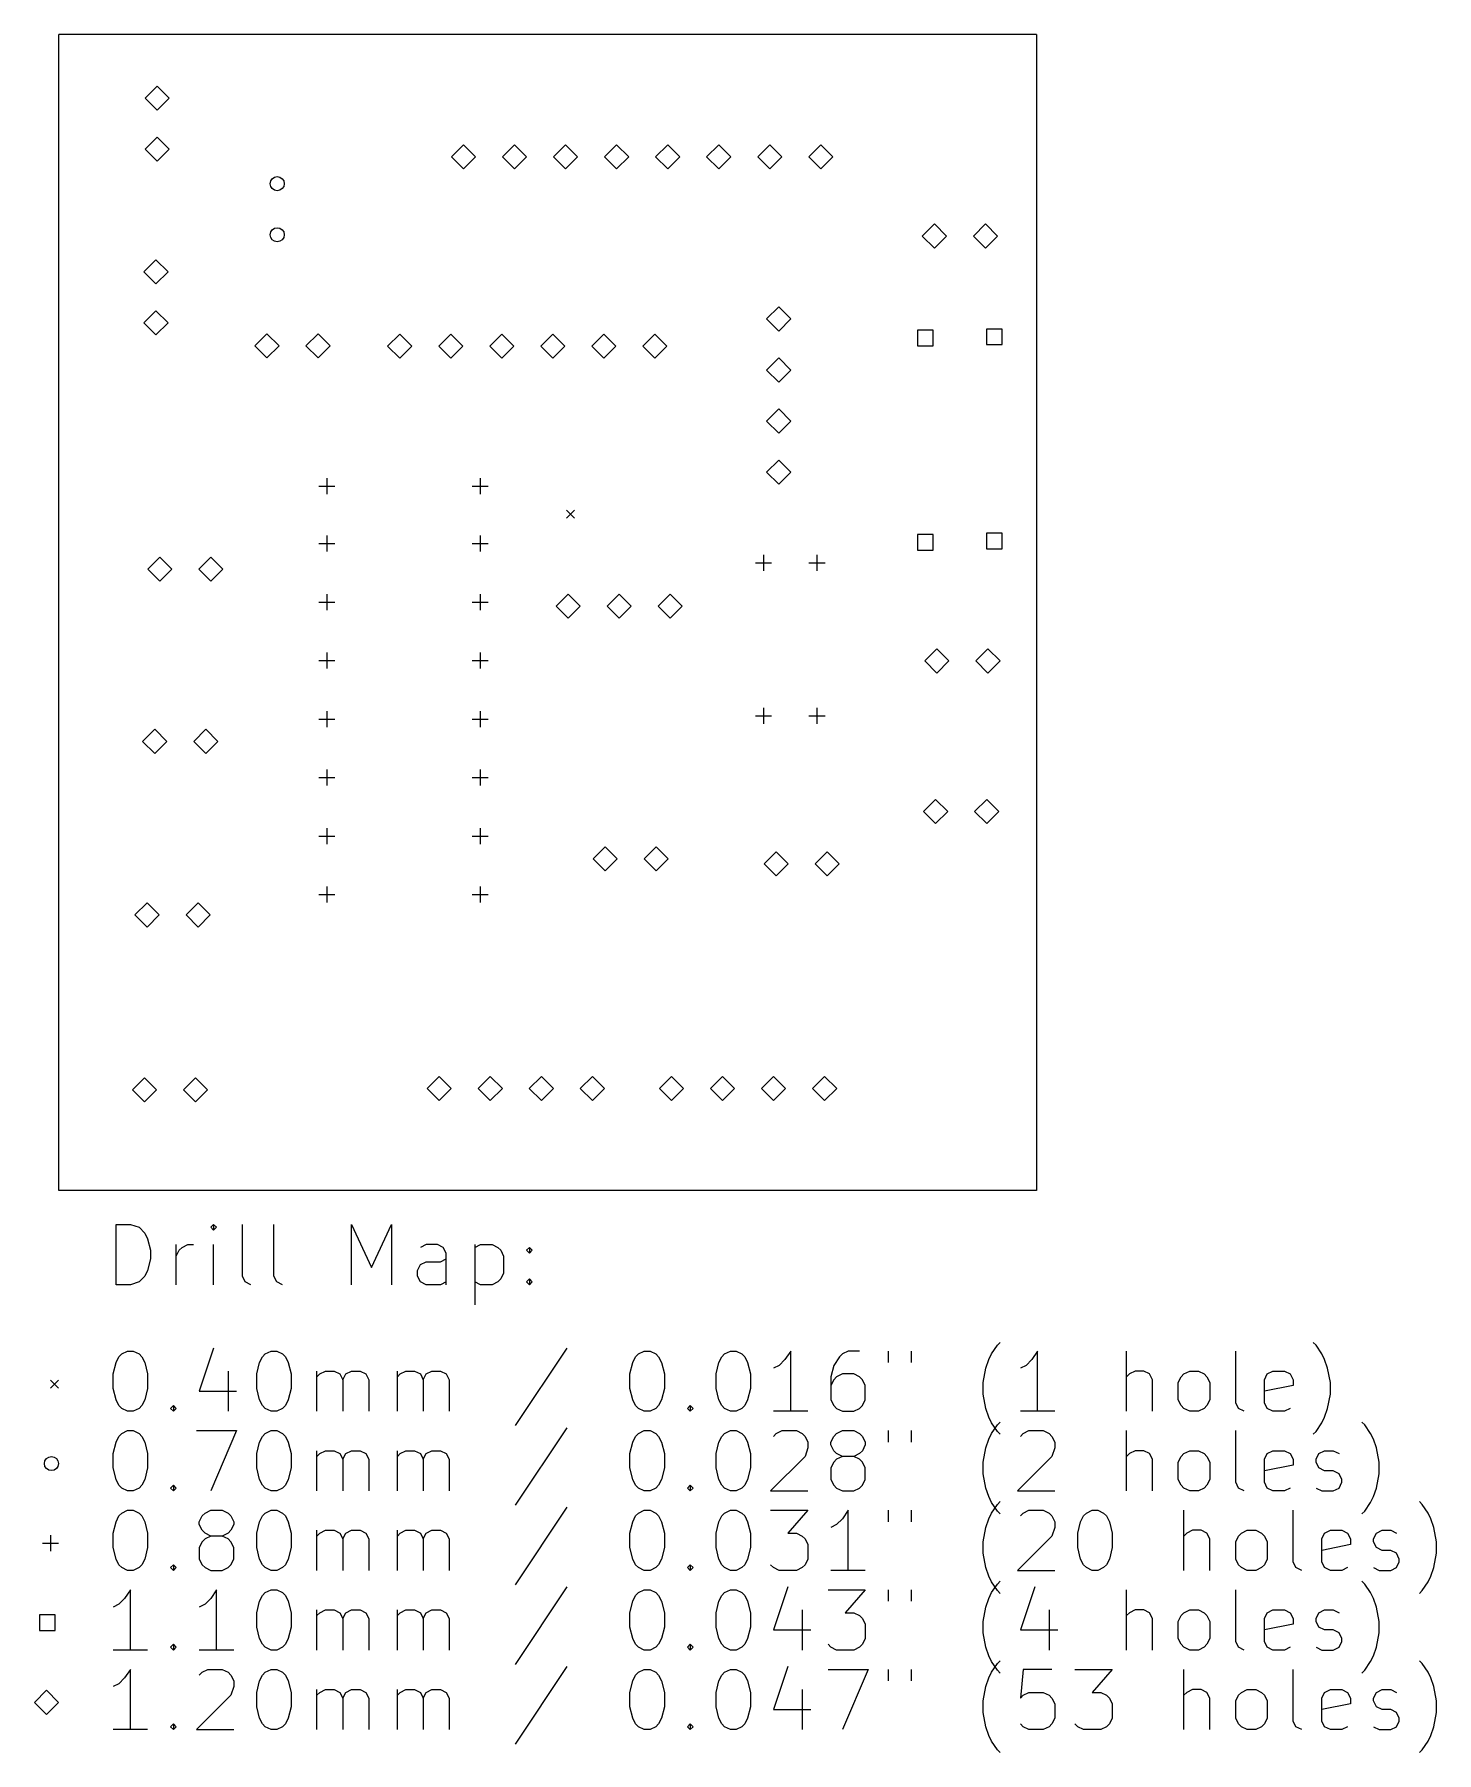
# Model space of a CAD drawing. Extents: x 65.6 to 135.4, y -150.3 to -64.8.
import ezdxf

# ---------------------------------------------------------------- set-up
doc = ezdxf.new("R2010")
doc.units = 0
doc.layers.add('BLACK', color=7, linetype='CONTINUOUS')

msp = doc.modelspace()

# ---------------------------------------------------------------- linework, layer by layer
at = {"layer": 'BLACK', "linetype": 'CONTINUOUS'}
for p, q in [((115.443, -64.77), (66.802, -64.77)), ((66.802, -122.301), (66.802, -64.77)), ((115.443, -64.77), (115.443, -122.301)), ((71.6915, -67.345), (71.0915, -67.945)), ((72.2915, -67.945), (71.6915, -67.345)), ((71.0915, -67.945), (71.6915, -68.545)), ((71.6915, -68.545), (72.2915, -67.945)), ((71.6915, -69.885), (71.0915, -70.485)), ((72.2915, -70.485), (71.6915, -69.885)), ((71.0915, -70.485), (71.6915, -71.085)), ((71.6915, -71.085), (72.2915, -70.485)), ((86.9315, -70.266), (86.3315, -70.866)), ((86.3315, -70.866), (86.9315, -71.466)), ((87.5315, -70.866), (86.9315, -70.266)), ((86.9315, -71.466), (87.5315, -70.866)), ((89.4715, -70.266), (88.8715, -70.866)), ((88.8715, -70.866), (89.4715, -71.466)), ((90.0715, -70.866), (89.4715, -70.266)), ((89.4715, -71.466), (90.0715, -70.866)), ((92.0115, -70.266), (91.4115, -70.866)), ((91.4115, -70.866), (92.0115, -71.466)), ((92.6115, -70.866), (92.0115, -70.266)), ((92.0115, -71.466), (92.6115, -70.866)), ((94.5515, -70.266), (93.9515, -70.866)), ((93.9515, -70.866), (94.5515, -71.466)), ((95.1515, -70.866), (94.5515, -70.266)), ((94.5515, -71.466), (95.1515, -70.866)), ((97.0915, -70.266), (96.4915, -70.866)), ((96.4915, -70.866), (97.0915, -71.466)), ((97.6915, -70.866), (97.0915, -70.266)), ((97.0915, -71.466), (97.6915, -70.866)), ((99.6315, -70.266), (99.0315, -70.866)), ((99.0315, -70.866), (99.6315, -71.466)), ((100.231, -70.866), (99.6315, -70.266)), ((99.6315, -71.466), (100.231, -70.866)), ((102.171, -70.266), (101.572, -70.866)), ((101.572, -70.866), (102.171, -71.466)), ((102.771, -70.866), (102.171, -70.266)), ((102.171, -71.466), (102.771, -70.866)), ((104.712, -70.266), (104.111, -70.866)), ((104.111, -70.866), (104.712, -71.466)), ((105.311, -70.866), (104.712, -70.266)), ((104.712, -71.466), (105.311, -70.866)), ((110.363, -74.203), (109.763, -74.803)), ((110.963, -74.803), (110.363, -74.203)), ((112.903, -74.203), (112.303, -74.803)), ((113.503, -74.803), (112.903, -74.203)), ((109.763, -74.803), (110.363, -75.403)), ((110.363, -75.403), (110.963, -74.803)), ((112.303, -74.803), (112.903, -75.403)), ((112.903, -75.403), (113.503, -74.803)), ((71.628, -75.981), (71.028, -76.581)), ((72.228, -76.581), (71.628, -75.981)), ((71.028, -76.581), (71.628, -77.181)), ((71.628, -77.181), (72.228, -76.581)), ((71.628, -78.521), (71.028, -79.121)), ((72.228, -79.121), (71.628, -78.521)), ((102.616, -78.3305), (102.016, -78.9305)), ((103.216, -78.9305), (102.616, -78.3305)), ((71.028, -79.121), (71.628, -79.721)), ((71.628, -79.721), (72.228, -79.121)), ((102.016, -78.9305), (102.616, -79.5305)), ((102.616, -79.5305), (103.216, -78.9305)), ((110.307, -79.4941), (109.529, -79.4941)), ((109.529, -79.4941), (109.529, -80.2719)), ((110.307, -80.2719), (110.307, -79.4941)), ((113.737, -79.4306), (112.959, -79.4306)), ((112.959, -79.4306), (112.959, -80.2084)), ((113.737, -80.2084), (113.737, -79.4306)), ((77.1525, -79.664), (76.5525, -80.264)), ((76.5525, -80.264), (77.1525, -80.864)), ((77.7525, -80.264), (77.1525, -79.664)), ((77.1525, -80.864), (77.7525, -80.264)), ((79.6925, -79.664), (79.0925, -80.264)), ((79.0925, -80.264), (79.6925, -80.864)), ((80.2925, -80.264), (79.6925, -79.664)), ((79.6925, -80.864), (80.2925, -80.264)), ((83.7565, -79.6852), (83.1565, -80.2852)), ((83.1565, -80.2852), (83.7565, -80.8852)), ((84.3565, -80.2852), (83.7565, -79.6852)), ((83.7565, -80.8852), (84.3565, -80.2852)), ((86.2965, -79.6852), (85.6965, -80.2852)), ((85.6965, -80.2852), (86.2965, -80.8852)), ((86.8965, -80.2852), (86.2965, -79.6852)), ((86.2965, -80.8852), (86.8965, -80.2852)), ((88.8365, -79.6852), (88.2365, -80.2852)), ((88.2365, -80.2852), (88.8365, -80.8852)), ((89.4365, -80.2852), (88.8365, -79.6852)), ((88.8365, -80.8852), (89.4365, -80.2852)), ((91.3765, -79.6852), (90.7765, -80.2852)), ((90.7765, -80.2852), (91.3765, -80.8852)), ((91.9765, -80.2852), (91.3765, -79.6852)), ((91.3765, -80.8852), (91.9765, -80.2852)), ((93.9165, -79.6852), (93.3165, -80.2852)), ((93.3165, -80.2852), (93.9165, -80.8852)), ((94.5165, -80.2852), (93.9165, -79.6852)), ((93.9165, -80.8852), (94.5165, -80.2852)), ((96.4565, -79.6852), (95.8565, -80.2852)), ((95.8565, -80.2852), (96.4565, -80.8852)), ((97.0565, -80.2852), (96.4565, -79.6852)), ((96.4565, -80.8852), (97.0565, -80.2852)), ((109.529, -80.2719), (110.307, -80.2719)), ((112.959, -80.2084), (113.737, -80.2084)), ((102.616, -80.8705), (102.016, -81.4705)), ((103.216, -81.4705), (102.616, -80.8705)), ((102.016, -81.4705), (102.616, -82.0705)), ((102.616, -82.0705), (103.216, -81.4705)), ((102.616, -83.4105), (102.016, -84.0105)), ((103.216, -84.0105), (102.616, -83.4105)), ((102.016, -84.0105), (102.616, -84.6105)), ((102.616, -84.6105), (103.216, -84.0105)), ((102.616, -85.9505), (102.016, -86.5505)), ((103.216, -86.5505), (102.616, -85.9505)), ((80.137, -86.849), (80.137, -87.649)), ((87.757, -86.849), (87.757, -87.649)), ((102.016, -86.5505), (102.616, -87.1505)), ((102.616, -87.1505), (103.216, -86.5505)), ((79.737, -87.249), (80.537, -87.249)), ((87.357, -87.249), (88.157, -87.249)), ((92.0513, -88.4464), (92.4513, -88.8464)), ((92.4513, -88.4464), (92.0513, -88.8464)), ((80.137, -89.7065), (80.137, -90.5065)), ((87.757, -89.7065), (87.757, -90.5065)), ((110.307, -89.6541), (109.529, -89.6541)), ((109.529, -89.6541), (109.529, -90.4319)), ((110.307, -90.4319), (110.307, -89.6541)), ((113.737, -89.5906), (112.959, -89.5906)), ((112.959, -89.5906), (112.959, -90.3684)), ((113.737, -90.3684), (113.737, -89.5906)), ((79.737, -90.1065), (80.537, -90.1065)), ((87.357, -90.1065), (88.157, -90.1065)), ((109.529, -90.4319), (110.307, -90.4319)), ((112.959, -90.3684), (113.737, -90.3684)), ((71.8185, -90.7765), (71.2185, -91.3765)), ((71.2185, -91.3765), (71.8185, -91.9765)), ((72.4185, -91.3765), (71.8185, -90.7765)), ((71.8185, -91.9765), (72.4185, -91.3765)), ((74.3585, -90.7765), (73.7585, -91.3765)), ((73.7585, -91.3765), (74.3585, -91.9765)), ((74.9585, -91.3765), (74.3585, -90.7765)), ((74.3585, -91.9765), (74.9585, -91.3765)), ((101.454, -91.059), (102.254, -91.059)), ((101.854, -90.659), (101.854, -91.459)), ((104.121, -91.059), (104.921, -91.059)), ((104.521, -90.659), (104.521, -91.459)), ((79.737, -93.0169), (80.537, -93.0169)), ((80.137, -92.6169), (80.137, -93.4169)), ((87.357, -93.0169), (88.157, -93.0169)), ((87.757, -92.6169), (87.757, -93.4169)), ((92.1385, -92.618), (91.5385, -93.218)), ((92.7385, -93.218), (92.1385, -92.618)), ((94.6785, -92.618), (94.0785, -93.218)), ((95.2785, -93.218), (94.6785, -92.618)), ((97.2185, -92.618), (96.6185, -93.218)), ((97.8185, -93.218), (97.2185, -92.618)), ((91.5385, -93.218), (92.1385, -93.818)), ((92.1385, -93.818), (92.7385, -93.218)), ((94.0785, -93.218), (94.6785, -93.818)), ((94.6785, -93.818), (95.2785, -93.218)), ((96.6185, -93.218), (97.2185, -93.818)), ((97.2185, -93.818), (97.8185, -93.218)), ((80.137, -95.5273), (80.137, -96.3273)), ((87.757, -95.5273), (87.757, -96.3273)), ((110.49, -95.3485), (109.89, -95.9485)), ((111.09, -95.9485), (110.49, -95.3485)), ((113.03, -95.3485), (112.43, -95.9485)), ((113.63, -95.9485), (113.03, -95.3485)), ((79.737, -95.9273), (80.537, -95.9273)), ((87.357, -95.9273), (88.157, -95.9273)), ((109.89, -95.9485), (110.49, -96.5485)), ((110.49, -96.5485), (111.09, -95.9485)), ((112.43, -95.9485), (113.03, -96.5485)), ((113.03, -96.5485), (113.63, -95.9485)), ((101.854, -98.279), (101.854, -99.079)), ((104.521, -98.279), (104.521, -99.079)), ((79.737, -98.8377), (80.537, -98.8377)), ((80.137, -98.4377), (80.137, -99.2377)), ((87.357, -98.8377), (88.157, -98.8377)), ((87.757, -98.4377), (87.757, -99.2377)), ((101.454, -98.679), (102.254, -98.679)), ((104.121, -98.679), (104.921, -98.679)), ((71.5645, -99.349), (70.9645, -99.949)), ((70.9645, -99.949), (71.5645, -100.549)), ((72.1645, -99.949), (71.5645, -99.349)), ((71.5645, -100.549), (72.1645, -99.949)), ((74.1045, -99.349), (73.5045, -99.949)), ((73.5045, -99.949), (74.1045, -100.549)), ((74.7045, -99.949), (74.1045, -99.349)), ((74.1045, -100.549), (74.7045, -99.949)), ((80.137, -101.348), (80.137, -102.148)), ((87.757, -101.348), (87.757, -102.148)), ((79.737, -101.748), (80.537, -101.748)), ((87.357, -101.748), (88.157, -101.748)), ((110.426, -102.842), (109.826, -103.442)), ((109.826, -103.442), (110.426, -104.042)), ((111.026, -103.442), (110.426, -102.842)), ((110.426, -104.042), (111.026, -103.442)), ((112.966, -102.842), (112.366, -103.442)), ((112.366, -103.442), (112.966, -104.042)), ((113.566, -103.442), (112.966, -102.842)), ((112.966, -104.042), (113.566, -103.442)), ((80.137, -104.259), (80.137, -105.059)), ((87.757, -104.259), (87.757, -105.059)), ((79.737, -104.659), (80.537, -104.659)), ((87.357, -104.659), (88.157, -104.659)), ((93.98, -105.191), (93.38, -105.791)), ((93.38, -105.791), (93.98, -106.391)), ((94.58, -105.791), (93.98, -105.191)), ((93.98, -106.391), (94.58, -105.791)), ((96.52, -105.191), (95.92, -105.791)), ((95.92, -105.791), (96.52, -106.391)), ((97.12, -105.791), (96.52, -105.191)), ((96.52, -106.391), (97.12, -105.791)), ((102.489, -105.445), (101.889, -106.045)), ((103.089, -106.045), (102.489, -105.445)), ((105.029, -105.445), (104.429, -106.045)), ((105.629, -106.045), (105.029, -105.445)), ((101.889, -106.045), (102.489, -106.645)), ((102.489, -106.645), (103.089, -106.045)), ((104.429, -106.045), (105.029, -106.645)), ((105.029, -106.645), (105.629, -106.045)), ((79.737, -107.569), (80.537, -107.569)), ((80.137, -107.169), (80.137, -107.969)), ((87.357, -107.569), (88.157, -107.569)), ((87.757, -107.169), (87.757, -107.969)), ((71.1835, -107.985), (70.5835, -108.585)), ((71.7835, -108.585), (71.1835, -107.985)), ((73.7235, -107.985), (73.1235, -108.585)), ((74.3235, -108.585), (73.7235, -107.985)), ((70.5835, -108.585), (71.1835, -109.185)), ((71.1835, -109.185), (71.7835, -108.585)), ((73.1235, -108.585), (73.7235, -109.185)), ((73.7235, -109.185), (74.3235, -108.585)), ((71.0565, -116.684), (70.4565, -117.284)), ((71.6565, -117.284), (71.0565, -116.684)), ((73.5965, -116.684), (72.9965, -117.284)), ((74.1965, -117.284), (73.5965, -116.684)), ((85.725, -116.621), (85.125, -117.221)), ((86.325, -117.221), (85.725, -116.621)), ((88.265, -116.621), (87.665, -117.221)), ((88.865, -117.221), (88.265, -116.621)), ((90.805, -116.621), (90.205, -117.221)), ((91.405, -117.221), (90.805, -116.621)), ((93.345, -116.621), (92.745, -117.221)), ((93.945, -117.221), (93.345, -116.621)), ((97.282, -116.621), (96.682, -117.221)), ((97.882, -117.221), (97.282, -116.621)), ((99.822, -116.621), (99.222, -117.221)), ((100.422, -117.221), (99.822, -116.621)), ((102.362, -116.621), (101.762, -117.221)), ((102.962, -117.221), (102.362, -116.621)), ((104.902, -116.621), (104.302, -117.221)), ((105.502, -117.221), (104.902, -116.621)), ((70.4565, -117.284), (71.0565, -117.884)), ((71.0565, -117.884), (71.6565, -117.284)), ((72.9965, -117.284), (73.5965, -117.884)), ((73.5965, -117.884), (74.1965, -117.284)), ((85.125, -117.221), (85.725, -117.821)), ((85.725, -117.821), (86.325, -117.221)), ((87.665, -117.221), (88.265, -117.821)), ((88.265, -117.821), (88.865, -117.221)), ((90.205, -117.221), (90.805, -117.821)), ((90.805, -117.821), (91.405, -117.221)), ((92.745, -117.221), (93.345, -117.821)), ((93.345, -117.821), (93.945, -117.221)), ((96.682, -117.221), (97.282, -117.821)), ((97.282, -117.821), (97.882, -117.221)), ((99.222, -117.221), (99.822, -117.821)), ((99.822, -117.821), (100.422, -117.221)), ((101.762, -117.221), (102.362, -117.821)), ((102.362, -117.821), (102.962, -117.221)), ((104.302, -117.221), (104.902, -117.821)), ((104.902, -117.821), (105.502, -117.221)), ((115.443, -122.301), (66.802, -122.301)), ((69.6413, -126.983), (69.6413, -123.983)), ((69.6413, -123.983), (70.3556, -123.983)), ((70.3556, -123.983), (70.7841, -124.126)), ((70.7841, -124.126), (71.0699, -124.412)), ((71.0699, -124.412), (71.2127, -124.697)), ((71.2127, -124.697), (71.3556, -125.269)), ((74.4984, -123.983), (74.3556, -124.126)), ((74.3556, -124.126), (74.4984, -124.269)), ((74.6413, -124.126), (74.4984, -123.983)), ((74.4984, -123.983), (74.4984, -124.269)), ((74.4984, -124.269), (74.6413, -124.126)), ((75.927, -126.555), (75.927, -123.983)), ((77.4984, -126.555), (77.4984, -123.983)), ((81.3556, -126.983), (81.3556, -123.983)), ((81.3556, -123.983), (82.3556, -126.126)), ((82.3556, -126.126), (83.3556, -123.983)), ((83.3556, -123.983), (83.3556, -126.983)), ((71.3556, -125.269), (71.3556, -125.697)), ((72.6413, -126.983), (72.6413, -124.983)), ((72.6413, -125.555), (72.7841, -125.269)), ((72.7841, -125.269), (72.927, -125.126)), ((72.927, -125.126), (73.2127, -124.983)), ((73.2127, -124.983), (73.4984, -124.983)), ((74.4984, -126.983), (74.4984, -124.983)), ((85.0699, -124.983), (84.7841, -125.126)), ((85.6413, -124.983), (85.0699, -124.983)), ((85.927, -125.126), (85.6413, -124.983)), ((86.0699, -125.412), (85.927, -125.126)), ((86.0699, -126.983), (86.0699, -125.412)), ((87.4984, -124.983), (87.4984, -127.983)), ((87.4984, -125.126), (87.7841, -124.983)), ((87.7841, -124.983), (88.3556, -124.983)), ((88.3556, -124.983), (88.6413, -125.126)), ((88.6413, -125.126), (88.7841, -125.269)), ((88.7841, -125.269), (88.927, -125.555)), ((88.927, -125.555), (88.927, -126.412)), ((90.0699, -125.269), (90.2127, -125.126)), ((90.2127, -125.412), (90.0699, -125.269)), ((90.2127, -125.126), (90.3556, -125.269)), ((90.2127, -125.126), (90.2127, -125.412)), ((90.3556, -125.269), (90.2127, -125.412)), ((71.2127, -126.269), (71.0699, -126.555)), ((71.3556, -125.697), (71.2127, -126.269)), ((84.6413, -126.269), (84.7841, -125.983)), ((84.6413, -126.555), (84.6413, -126.269)), ((84.7841, -125.983), (85.0699, -125.84)), ((85.0699, -125.84), (85.7841, -125.84)), ((85.7841, -125.84), (86.0699, -125.697)), ((88.927, -126.412), (88.7841, -126.697)), ((70.3556, -126.983), (69.6413, -126.983)), ((70.7841, -126.84), (70.3556, -126.983)), ((71.0699, -126.555), (70.7841, -126.84)), ((76.0699, -126.84), (75.927, -126.555)), ((76.3556, -126.983), (76.0699, -126.84)), ((77.6413, -126.84), (77.4984, -126.555)), ((77.927, -126.983), (77.6413, -126.84)), ((84.7841, -126.84), (84.6413, -126.555)), ((85.0699, -126.983), (84.7841, -126.84)), ((85.7841, -126.983), (85.0699, -126.983)), ((86.0699, -126.84), (85.7841, -126.983)), ((87.7841, -126.983), (87.4984, -126.84)), ((88.3556, -126.983), (87.7841, -126.983)), ((88.6413, -126.84), (88.3556, -126.983)), ((88.7841, -126.697), (88.6413, -126.84)), ((90.0699, -126.84), (90.2127, -126.697)), ((90.2127, -126.983), (90.0699, -126.84)), ((90.2127, -126.697), (90.3556, -126.84)), ((90.2127, -126.697), (90.2127, -126.983)), ((90.3556, -126.84), (90.2127, -126.983)), ((113.498, -129.997), (113.641, -129.855)), ((129.356, -129.997), (129.213, -129.855)), ((69.6413, -130.855), (69.7841, -130.569)), ((69.7841, -130.569), (69.927, -130.426)), ((69.927, -130.426), (70.2127, -130.283)), ((70.2127, -130.283), (70.4984, -130.283)), ((70.4984, -130.283), (70.7841, -130.426)), ((70.7841, -130.426), (70.927, -130.569)), ((70.927, -130.569), (71.0699, -130.855)), ((74.4984, -130.14), (73.7841, -132.283)), ((76.7841, -130.855), (76.927, -130.569)), ((76.927, -130.569), (77.0699, -130.426)), ((77.0699, -130.426), (77.3556, -130.283)), ((77.3556, -130.283), (77.6413, -130.283)), ((77.6413, -130.283), (77.927, -130.426)), ((77.927, -130.426), (78.0699, -130.569)), ((78.0699, -130.569), (78.2127, -130.855)), ((92.0699, -130.14), (89.4984, -133.997)), ((95.3556, -130.855), (95.4984, -130.569)), ((95.4984, -130.569), (95.6413, -130.426)), ((95.6413, -130.426), (95.927, -130.283)), ((95.927, -130.283), (96.2127, -130.283)), ((96.2127, -130.283), (96.4984, -130.426)), ((96.4984, -130.426), (96.6413, -130.569)), ((96.6413, -130.569), (96.7841, -130.855)), ((99.6413, -130.855), (99.7841, -130.569)), ((99.7841, -130.569), (99.927, -130.426)), ((99.927, -130.426), (100.213, -130.283)), ((100.213, -130.283), (100.498, -130.283)), ((100.498, -130.283), (100.784, -130.426)), ((100.784, -130.426), (100.927, -130.569)), ((100.927, -130.569), (101.07, -130.855)), ((102.927, -130.712), (102.641, -130.997)), ((103.213, -130.283), (102.927, -130.712)), ((103.213, -133.283), (103.213, -130.283)), ((105.641, -130.569), (105.356, -130.997)), ((105.784, -130.426), (105.641, -130.569)), ((106.07, -130.283), (105.784, -130.426)), ((106.641, -130.283), (106.07, -130.283)), ((108.07, -130.283), (108.07, -130.855)), ((109.213, -130.283), (109.213, -130.855)), ((112.927, -131.14), (113.07, -130.712)), ((113.07, -130.712), (113.213, -130.426)), ((113.213, -130.426), (113.498, -129.997)), ((115.213, -130.712), (114.927, -130.997)), ((115.498, -130.283), (115.213, -130.712)), ((115.498, -133.283), (115.498, -130.283)), ((119.927, -133.283), (119.927, -130.283)), ((125.356, -132.855), (125.356, -130.283)), ((129.641, -130.426), (129.356, -129.997)), ((129.784, -130.712), (129.641, -130.426)), ((129.927, -131.14), (129.784, -130.712)), ((69.4984, -131.426), (69.6413, -130.855)), ((69.4984, -132.14), (69.4984, -131.426)), ((71.0699, -130.855), (71.2127, -131.426)), ((71.2127, -131.426), (71.2127, -132.14)), ((75.2127, -131.283), (75.2127, -133.283)), ((76.6413, -131.426), (76.7841, -130.855)), ((76.6413, -132.14), (76.6413, -131.426)), ((78.2127, -130.855), (78.3556, -131.426)), ((78.3556, -131.426), (78.3556, -132.14)), ((79.6413, -133.283), (79.6413, -131.283)), ((79.6413, -131.569), (79.7841, -131.426)), ((79.7841, -131.426), (80.0699, -131.283)), ((80.0699, -131.283), (80.4984, -131.283)), ((80.4984, -131.283), (80.7841, -131.426)), ((80.7841, -131.426), (80.927, -131.712)), ((80.927, -131.712), (81.0699, -131.426)), ((81.0699, -131.426), (81.3556, -131.283)), ((81.3556, -131.283), (81.7841, -131.283)), ((81.7841, -131.283), (82.0699, -131.426)), ((82.0699, -131.426), (82.2127, -131.712)), ((83.6413, -133.283), (83.6413, -131.283)), ((83.6413, -131.569), (83.7841, -131.426)), ((83.7841, -131.426), (84.0699, -131.283)), ((84.0699, -131.283), (84.4984, -131.283)), ((84.4984, -131.283), (84.7841, -131.426)), ((84.7841, -131.426), (84.927, -131.712)), ((84.927, -131.712), (85.0699, -131.426)), ((85.0699, -131.426), (85.3556, -131.283)), ((85.3556, -131.283), (85.7841, -131.283)), ((85.7841, -131.283), (86.0699, -131.426)), ((86.0699, -131.426), (86.2127, -131.712)), ((95.2127, -131.426), (95.3556, -130.855)), ((95.2127, -132.14), (95.2127, -131.426)), ((96.7841, -130.855), (96.927, -131.426)), ((96.927, -131.426), (96.927, -132.14)), ((99.4984, -131.426), (99.6413, -130.855)), ((99.4984, -132.14), (99.4984, -131.426)), ((101.07, -130.855), (101.213, -131.426)), ((101.213, -131.426), (101.213, -132.14)), ((102.641, -130.997), (102.356, -131.14)), ((105.356, -130.997), (105.213, -131.569)), ((105.213, -131.569), (105.213, -132.712)), ((105.498, -131.569), (105.356, -131.712)), ((105.784, -131.426), (105.498, -131.569)), ((106.356, -131.426), (105.784, -131.426)), ((106.641, -131.569), (106.356, -131.426)), ((106.784, -131.712), (106.641, -131.569)), ((112.784, -131.855), (112.927, -131.14)), ((114.927, -130.997), (114.641, -131.14)), ((120.07, -131.426), (119.927, -131.569)), ((120.356, -131.283), (120.07, -131.426)), ((120.784, -131.283), (120.356, -131.283)), ((121.07, -131.426), (120.784, -131.283)), ((121.213, -131.712), (121.07, -131.426)), ((122.498, -131.855), (122.641, -131.569)), ((122.641, -131.569), (122.784, -131.426)), ((122.784, -131.426), (123.07, -131.283)), ((123.07, -131.283), (123.498, -131.283)), ((123.498, -131.283), (123.784, -131.426)), ((123.784, -131.426), (123.927, -131.569)), ((123.927, -131.569), (124.07, -131.855)), ((126.784, -131.712), (126.927, -131.426)), ((126.927, -131.426), (127.213, -131.283)), ((127.213, -131.283), (127.784, -131.283)), ((127.784, -131.283), (128.07, -131.426)), ((128.07, -131.426), (128.213, -131.712)), ((130.07, -131.855), (129.927, -131.14)), ((66.377, -131.726), (66.777, -132.126)), ((66.777, -131.726), (66.377, -132.126)), ((69.6413, -132.712), (69.4984, -132.14)), ((71.2127, -132.14), (71.0699, -132.712)), ((73.7841, -132.283), (75.6413, -132.283)), ((76.7841, -132.712), (76.6413, -132.14)), ((78.3556, -132.14), (78.2127, -132.712)), ((80.927, -131.712), (80.927, -133.283)), ((82.2127, -131.712), (82.2127, -133.283)), ((84.927, -131.712), (84.927, -133.283)), ((86.2127, -131.712), (86.2127, -133.283)), ((95.3556, -132.712), (95.2127, -132.14)), ((96.927, -132.14), (96.7841, -132.712)), ((99.6413, -132.712), (99.4984, -132.14)), ((101.213, -132.14), (101.07, -132.712)), ((105.356, -131.712), (105.213, -131.997)), ((106.927, -131.997), (106.784, -131.712)), ((106.927, -132.712), (106.927, -131.997)), ((112.784, -132.426), (112.784, -131.855)), ((112.927, -133.14), (112.784, -132.426)), ((121.213, -133.283), (121.213, -131.712)), ((122.498, -132.712), (122.498, -131.855)), ((124.07, -131.855), (124.07, -132.712)), ((126.784, -132.855), (126.784, -131.712)), ((128.213, -131.997), (126.784, -132.283)), ((128.213, -131.712), (128.213, -131.997)), ((129.927, -133.14), (130.07, -132.426)), ((130.07, -132.426), (130.07, -131.855)), ((69.7841, -132.997), (69.6413, -132.712)), ((69.927, -133.14), (69.7841, -132.997)), ((70.2127, -133.283), (69.927, -133.14)), ((70.4984, -133.283), (70.2127, -133.283)), ((70.7841, -133.14), (70.4984, -133.283)), ((70.927, -132.997), (70.7841, -133.14)), ((71.0699, -132.712), (70.927, -132.997)), ((72.3556, -133.14), (72.4984, -132.997)), ((72.4984, -133.283), (72.3556, -133.14)), ((72.4984, -132.997), (72.6413, -133.14)), ((72.4984, -132.997), (72.4984, -133.283)), ((72.6413, -133.14), (72.4984, -133.283)), ((76.927, -132.997), (76.7841, -132.712)), ((77.0699, -133.14), (76.927, -132.997)), ((77.3556, -133.283), (77.0699, -133.14)), ((77.6413, -133.283), (77.3556, -133.283)), ((77.927, -133.14), (77.6413, -133.283)), ((78.0699, -132.997), (77.927, -133.14)), ((78.2127, -132.712), (78.0699, -132.997)), ((95.4984, -132.997), (95.3556, -132.712)), ((95.6413, -133.14), (95.4984, -132.997)), ((95.927, -133.283), (95.6413, -133.14)), ((96.2127, -133.283), (95.927, -133.283)), ((96.4984, -133.14), (96.2127, -133.283)), ((96.6413, -132.997), (96.4984, -133.14)), ((96.7841, -132.712), (96.6413, -132.997)), ((98.0699, -133.14), (98.2127, -132.997)), ((98.2127, -133.283), (98.0699, -133.14)), ((98.2127, -132.997), (98.3556, -133.14)), ((98.2127, -132.997), (98.2127, -133.283)), ((98.3556, -133.14), (98.2127, -133.283)), ((99.7841, -132.997), (99.6413, -132.712)), ((99.927, -133.14), (99.7841, -132.997)), ((100.213, -133.283), (99.927, -133.14)), ((100.498, -133.283), (100.213, -133.283)), ((100.784, -133.14), (100.498, -133.283)), ((100.927, -132.997), (100.784, -133.14)), ((101.07, -132.712), (100.927, -132.997)), ((104.07, -133.283), (102.356, -133.283)), ((105.213, -132.712), (105.356, -132.997)), ((105.356, -132.997), (105.498, -133.14)), ((105.498, -133.14), (105.784, -133.283)), ((105.784, -133.283), (106.356, -133.283)), ((106.356, -133.283), (106.641, -133.14)), ((106.641, -133.14), (106.784, -132.997)), ((106.784, -132.997), (106.927, -132.712)), ((113.07, -133.569), (112.927, -133.14)), ((116.356, -133.283), (114.641, -133.283)), ((122.641, -132.997), (122.498, -132.712)), ((122.784, -133.14), (122.641, -132.997)), ((123.07, -133.283), (122.784, -133.14)), ((123.498, -133.283), (123.07, -133.283)), ((123.784, -133.14), (123.498, -133.283)), ((123.927, -132.997), (123.784, -133.14)), ((124.07, -132.712), (123.927, -132.997)), ((125.498, -133.14), (125.356, -132.855)), ((125.784, -133.283), (125.498, -133.14)), ((126.927, -133.14), (126.784, -132.855)), ((127.213, -133.283), (126.927, -133.14)), ((127.784, -133.283), (127.213, -133.283)), ((128.07, -133.14), (127.784, -133.283)), ((129.784, -133.569), (129.927, -133.14)), ((92.0699, -134.1), (89.4984, -137.957)), ((113.213, -133.855), (113.07, -133.569)), ((113.498, -134.283), (113.213, -133.855)), ((113.213, -134.386), (113.498, -133.957)), ((113.498, -133.957), (113.641, -133.815)), ((129.356, -134.283), (129.641, -133.855)), ((129.641, -133.855), (129.784, -133.569)), ((131.784, -133.957), (131.641, -133.815)), ((132.07, -134.386), (131.784, -133.957)), ((69.4984, -135.386), (69.6413, -134.815)), ((69.6413, -134.815), (69.7841, -134.529)), ((69.7841, -134.529), (69.927, -134.386)), ((69.927, -134.386), (70.2127, -134.243)), ((70.2127, -134.243), (70.4984, -134.243)), ((70.4984, -134.243), (70.7841, -134.386)), ((70.7841, -134.386), (70.927, -134.529)), ((70.927, -134.529), (71.0699, -134.815)), ((71.0699, -134.815), (71.2127, -135.386)), ((73.6413, -134.243), (75.6413, -134.243)), ((75.6413, -134.243), (74.3556, -137.243)), ((76.6413, -135.386), (76.7841, -134.815)), ((76.7841, -134.815), (76.927, -134.529)), ((76.927, -134.529), (77.0699, -134.386)), ((77.0699, -134.386), (77.3556, -134.243)), ((77.3556, -134.243), (77.6413, -134.243)), ((77.6413, -134.243), (77.927, -134.386)), ((77.927, -134.386), (78.0699, -134.529)), ((78.0699, -134.529), (78.2127, -134.815)), ((78.2127, -134.815), (78.3556, -135.386)), ((95.2127, -135.386), (95.3556, -134.815)), ((95.3556, -134.815), (95.4984, -134.529)), ((95.4984, -134.529), (95.6413, -134.386)), ((95.6413, -134.386), (95.927, -134.243)), ((95.927, -134.243), (96.2127, -134.243)), ((96.2127, -134.243), (96.4984, -134.386)), ((96.4984, -134.386), (96.6413, -134.529)), ((96.6413, -134.529), (96.7841, -134.815)), ((96.7841, -134.815), (96.927, -135.386)), ((99.4984, -135.386), (99.6413, -134.815)), ((99.6413, -134.815), (99.7841, -134.529)), ((99.7841, -134.529), (99.927, -134.386)), ((99.927, -134.386), (100.213, -134.243)), ((100.213, -134.243), (100.498, -134.243)), ((100.498, -134.243), (100.784, -134.386)), ((100.784, -134.386), (100.927, -134.529)), ((100.927, -134.529), (101.07, -134.815)), ((101.07, -134.815), (101.213, -135.386)), ((102.356, -134.529), (102.498, -134.386)), ((102.498, -134.386), (102.784, -134.243)), ((102.784, -134.243), (103.498, -134.243)), ((103.498, -134.243), (103.784, -134.386)), ((103.784, -134.386), (103.927, -134.529)), ((103.927, -134.529), (104.07, -134.815)), ((104.07, -134.815), (104.07, -135.1)), ((105.213, -134.815), (105.356, -134.529)), ((105.213, -134.957), (105.213, -134.815)), ((105.356, -135.243), (105.213, -134.957)), ((105.356, -134.529), (105.498, -134.386)), ((105.498, -134.386), (105.784, -134.243)), ((105.784, -134.243), (106.356, -134.243)), ((106.356, -134.243), (106.641, -134.386)), ((106.641, -134.386), (106.784, -134.529)), ((106.784, -134.529), (106.927, -134.815)), ((106.927, -134.957), (106.784, -135.243)), ((106.927, -134.815), (106.927, -134.957)), ((108.07, -134.243), (108.07, -134.815)), ((109.213, -134.243), (109.213, -134.815)), ((112.927, -135.1), (113.07, -134.672)), ((113.07, -134.672), (113.213, -134.386)), ((113.641, -134.426), (113.498, -134.283)), ((114.641, -134.529), (114.784, -134.386)), ((114.784, -134.386), (115.07, -134.243)), ((115.07, -134.243), (115.784, -134.243)), ((115.784, -134.243), (116.07, -134.386)), ((116.07, -134.386), (116.213, -134.529)), ((116.213, -134.529), (116.356, -134.815)), ((116.356, -134.815), (116.356, -135.1)), ((119.927, -137.243), (119.927, -134.243)), ((125.356, -136.815), (125.356, -134.243)), ((129.213, -134.426), (129.356, -134.283)), ((132.213, -134.672), (132.07, -134.386)), ((132.356, -135.1), (132.213, -134.672)), ((69.4984, -136.1), (69.4984, -135.386)), ((71.2127, -135.386), (71.2127, -136.1)), ((76.6413, -136.1), (76.6413, -135.386)), ((78.3556, -135.386), (78.3556, -136.1)), ((79.6413, -137.243), (79.6413, -135.243)), ((79.6413, -135.529), (79.7841, -135.386)), ((79.7841, -135.386), (80.0699, -135.243)), ((80.0699, -135.243), (80.4984, -135.243)), ((80.4984, -135.243), (80.7841, -135.386)), ((80.7841, -135.386), (80.927, -135.672)), ((80.927, -135.672), (81.0699, -135.386)), ((80.927, -135.672), (80.927, -137.243)), ((81.0699, -135.386), (81.3556, -135.243)), ((81.3556, -135.243), (81.7841, -135.243)), ((81.7841, -135.243), (82.0699, -135.386)), ((82.0699, -135.386), (82.2127, -135.672)), ((82.2127, -135.672), (82.2127, -137.243)), ((83.6413, -137.243), (83.6413, -135.243)), ((83.6413, -135.529), (83.7841, -135.386)), ((83.7841, -135.386), (84.0699, -135.243)), ((84.0699, -135.243), (84.4984, -135.243)), ((84.4984, -135.243), (84.7841, -135.386)), ((84.7841, -135.386), (84.927, -135.672)), ((84.927, -135.672), (85.0699, -135.386)), ((84.927, -135.672), (84.927, -137.243)), ((85.0699, -135.386), (85.3556, -135.243)), ((85.3556, -135.243), (85.7841, -135.243)), ((85.7841, -135.243), (86.0699, -135.386)), ((86.0699, -135.386), (86.2127, -135.672)), ((86.2127, -135.672), (86.2127, -137.243)), ((95.2127, -136.1), (95.2127, -135.386)), ((96.927, -135.386), (96.927, -136.1)), ((99.4984, -136.1), (99.4984, -135.386)), ((101.213, -135.386), (101.213, -136.1)), ((103.927, -135.529), (102.213, -137.243)), ((104.07, -135.1), (103.927, -135.529)), ((105.356, -135.815), (105.213, -136.1)), ((105.498, -135.386), (105.356, -135.243)), ((105.498, -135.672), (105.356, -135.815)), ((105.784, -135.529), (105.498, -135.386)), ((105.784, -135.529), (105.498, -135.672)), ((106.356, -135.529), (105.784, -135.529)), ((106.641, -135.386), (106.356, -135.529)), ((106.641, -135.672), (106.356, -135.529)), ((106.784, -135.243), (106.641, -135.386)), ((106.784, -135.815), (106.641, -135.672)), ((106.927, -136.1), (106.784, -135.815)), ((112.784, -135.815), (112.927, -135.1)), ((112.784, -136.386), (112.784, -135.815)), ((116.213, -135.529), (114.498, -137.243)), ((116.356, -135.1), (116.213, -135.529)), ((120.07, -135.386), (119.927, -135.529)), ((120.356, -135.243), (120.07, -135.386)), ((120.784, -135.243), (120.356, -135.243)), ((121.07, -135.386), (120.784, -135.243)), ((121.213, -135.672), (121.07, -135.386)), ((121.213, -137.243), (121.213, -135.672)), ((122.498, -135.815), (122.641, -135.529)), ((122.498, -136.672), (122.498, -135.815)), ((122.641, -135.529), (122.784, -135.386)), ((122.784, -135.386), (123.07, -135.243)), ((123.07, -135.243), (123.498, -135.243)), ((123.498, -135.243), (123.784, -135.386)), ((123.784, -135.386), (123.927, -135.529)), ((123.927, -135.529), (124.07, -135.815)), ((124.07, -135.815), (124.07, -136.672)), ((126.784, -135.672), (126.927, -135.386)), ((126.784, -136.815), (126.784, -135.672)), ((126.927, -135.386), (127.213, -135.243)), ((127.213, -135.243), (127.784, -135.243)), ((127.784, -135.243), (128.07, -135.386)), ((128.07, -135.386), (128.213, -135.672)), ((128.213, -135.672), (128.213, -135.957)), ((129.356, -135.672), (129.498, -135.386)), ((129.356, -135.815), (129.356, -135.672)), ((129.498, -136.1), (129.356, -135.815)), ((129.498, -135.386), (129.784, -135.243)), ((129.784, -135.243), (130.213, -135.243)), ((130.213, -135.243), (130.498, -135.386)), ((132.498, -135.815), (132.356, -135.1)), ((132.498, -136.386), (132.498, -135.815)), ((69.6413, -136.672), (69.4984, -136.1)), ((69.7841, -136.957), (69.6413, -136.672)), ((71.0699, -136.672), (70.927, -136.957)), ((71.2127, -136.1), (71.0699, -136.672)), ((76.7841, -136.672), (76.6413, -136.1)), ((76.927, -136.957), (76.7841, -136.672)), ((78.2127, -136.672), (78.0699, -136.957)), ((78.3556, -136.1), (78.2127, -136.672)), ((95.3556, -136.672), (95.2127, -136.1)), ((95.4984, -136.957), (95.3556, -136.672)), ((96.7841, -136.672), (96.6413, -136.957)), ((96.927, -136.1), (96.7841, -136.672)), ((99.6413, -136.672), (99.4984, -136.1)), ((99.7841, -136.957), (99.6413, -136.672)), ((101.07, -136.672), (100.927, -136.957)), ((101.213, -136.1), (101.07, -136.672)), ((105.213, -136.1), (105.213, -136.672)), ((105.213, -136.672), (105.356, -136.957)), ((106.784, -136.957), (106.927, -136.672)), ((106.927, -136.672), (106.927, -136.1)), ((112.927, -137.1), (112.784, -136.386)), ((122.641, -136.957), (122.498, -136.672)), ((124.07, -136.672), (123.927, -136.957)), ((128.213, -135.957), (126.784, -136.243)), ((129.784, -136.243), (129.498, -136.1)), ((130.213, -136.243), (129.784, -136.243)), ((130.498, -136.386), (130.213, -136.243)), ((130.641, -136.672), (130.498, -136.386)), ((130.641, -136.815), (130.641, -136.672)), ((132.356, -137.1), (132.498, -136.386)), ((69.927, -137.1), (69.7841, -136.957)), ((70.2127, -137.243), (69.927, -137.1)), ((70.4984, -137.243), (70.2127, -137.243)), ((70.7841, -137.1), (70.4984, -137.243)), ((70.927, -136.957), (70.7841, -137.1)), ((72.3556, -137.1), (72.4984, -136.957)), ((72.4984, -137.243), (72.3556, -137.1)), ((72.4984, -136.957), (72.6413, -137.1)), ((72.4984, -136.957), (72.4984, -137.243)), ((72.6413, -137.1), (72.4984, -137.243)), ((77.0699, -137.1), (76.927, -136.957)), ((77.3556, -137.243), (77.0699, -137.1)), ((77.6413, -137.243), (77.3556, -137.243)), ((77.927, -137.1), (77.6413, -137.243)), ((78.0699, -136.957), (77.927, -137.1)), ((95.6413, -137.1), (95.4984, -136.957)), ((95.927, -137.243), (95.6413, -137.1)), ((96.2127, -137.243), (95.927, -137.243)), ((96.4984, -137.1), (96.2127, -137.243)), ((96.6413, -136.957), (96.4984, -137.1)), ((98.0699, -137.1), (98.2127, -136.957)), ((98.2127, -137.243), (98.0699, -137.1)), ((98.2127, -136.957), (98.3556, -137.1)), ((98.2127, -136.957), (98.2127, -137.243)), ((98.3556, -137.1), (98.2127, -137.243)), ((99.927, -137.1), (99.7841, -136.957)), ((100.213, -137.243), (99.927, -137.1)), ((100.498, -137.243), (100.213, -137.243)), ((100.784, -137.1), (100.498, -137.243)), ((100.927, -136.957), (100.784, -137.1)), ((102.213, -137.243), (104.07, -137.243)), ((105.356, -136.957), (105.498, -137.1)), ((105.498, -137.1), (105.784, -137.243)), ((105.784, -137.243), (106.356, -137.243)), ((106.356, -137.243), (106.641, -137.1)), ((106.641, -137.1), (106.784, -136.957)), ((113.07, -137.529), (112.927, -137.1)), ((113.213, -137.815), (113.07, -137.529)), ((114.498, -137.243), (116.356, -137.243)), ((122.784, -137.1), (122.641, -136.957)), ((123.07, -137.243), (122.784, -137.1)), ((123.498, -137.243), (123.07, -137.243)), ((123.784, -137.1), (123.498, -137.243)), ((123.927, -136.957), (123.784, -137.1)), ((125.498, -137.1), (125.356, -136.815)), ((125.784, -137.243), (125.498, -137.1)), ((126.927, -137.1), (126.784, -136.815)), ((127.213, -137.243), (126.927, -137.1)), ((127.784, -137.243), (127.213, -137.243)), ((128.07, -137.1), (127.784, -137.243)), ((129.356, -137.1), (129.641, -137.243)), ((129.641, -137.243), (130.213, -137.243)), ((130.213, -137.243), (130.498, -137.1)), ((130.498, -137.1), (130.641, -136.815)), ((132.07, -137.815), (132.213, -137.529)), ((132.213, -137.529), (132.356, -137.1)), ((69.6413, -138.775), (69.7841, -138.489)), ((69.7841, -138.489), (69.927, -138.346)), ((69.927, -138.346), (70.2127, -138.203)), ((70.2127, -138.203), (70.4984, -138.203)), ((70.4984, -138.203), (70.7841, -138.346)), ((70.7841, -138.346), (70.927, -138.489)), ((70.927, -138.489), (71.0699, -138.775)), ((73.7841, -138.775), (73.927, -138.489)), ((73.927, -138.489), (74.0699, -138.346)), ((74.0699, -138.346), (74.3556, -138.203)), ((74.3556, -138.203), (74.927, -138.203)), ((74.927, -138.203), (75.2127, -138.346)), ((75.2127, -138.346), (75.3556, -138.489)), ((75.3556, -138.489), (75.4984, -138.775)), ((76.7841, -138.775), (76.927, -138.489)), ((76.927, -138.489), (77.0699, -138.346)), ((77.0699, -138.346), (77.3556, -138.203)), ((77.3556, -138.203), (77.6413, -138.203)), ((77.6413, -138.203), (77.927, -138.346)), ((77.927, -138.346), (78.0699, -138.489)), ((78.0699, -138.489), (78.2127, -138.775)), ((92.0699, -138.06), (89.4984, -141.917)), ((95.3556, -138.775), (95.4984, -138.489)), ((95.4984, -138.489), (95.6413, -138.346)), ((95.6413, -138.346), (95.927, -138.203)), ((95.927, -138.203), (96.2127, -138.203)), ((96.2127, -138.203), (96.4984, -138.346)), ((96.4984, -138.346), (96.6413, -138.489)), ((96.6413, -138.489), (96.7841, -138.775)), ((99.6413, -138.775), (99.7841, -138.489)), ((99.7841, -138.489), (99.927, -138.346)), ((99.927, -138.346), (100.213, -138.203)), ((100.213, -138.203), (100.498, -138.203)), ((100.498, -138.203), (100.784, -138.346)), ((100.784, -138.346), (100.927, -138.489)), ((100.927, -138.489), (101.07, -138.775)), ((102.213, -138.203), (104.07, -138.203)), ((104.07, -138.203), (103.07, -139.346)), ((106.07, -138.203), (105.784, -138.632)), ((106.07, -141.203), (106.07, -138.203)), ((108.07, -138.203), (108.07, -138.775)), ((109.213, -138.203), (109.213, -138.775)), ((113.07, -138.632), (113.213, -138.346)), ((113.498, -138.243), (113.213, -137.815)), ((113.213, -138.346), (113.498, -137.917)), ((113.498, -137.917), (113.641, -137.775)), ((113.641, -138.386), (113.498, -138.243)), ((114.641, -138.489), (114.784, -138.346)), ((114.784, -138.346), (115.07, -138.203)), ((115.07, -138.203), (115.784, -138.203)), ((115.784, -138.203), (116.07, -138.346)), ((116.07, -138.346), (116.213, -138.489)), ((116.213, -138.489), (116.356, -138.775)), ((117.641, -138.775), (117.784, -138.489)), ((117.784, -138.489), (117.927, -138.346)), ((117.927, -138.346), (118.213, -138.203)), ((118.213, -138.203), (118.498, -138.203)), ((118.498, -138.203), (118.784, -138.346)), ((118.784, -138.346), (118.927, -138.489)), ((118.927, -138.489), (119.07, -138.775)), ((122.784, -141.203), (122.784, -138.203)), ((128.213, -140.775), (128.213, -138.203)), ((131.641, -138.386), (131.784, -138.243)), ((131.784, -138.243), (132.07, -137.815)), ((134.641, -137.917), (134.498, -137.775)), ((134.927, -138.346), (134.641, -137.917)), ((135.07, -138.632), (134.927, -138.346)), ((69.4984, -139.346), (69.6413, -138.775)), ((69.4984, -140.06), (69.4984, -139.346)), ((71.0699, -138.775), (71.2127, -139.346)), ((71.2127, -139.346), (71.2127, -140.06)), ((73.7841, -138.917), (73.7841, -138.775)), ((73.927, -139.203), (73.7841, -138.917)), ((74.0699, -139.346), (73.927, -139.203)), ((74.3556, -139.489), (74.0699, -139.346)), ((75.2127, -139.346), (74.927, -139.489)), ((75.3556, -139.203), (75.2127, -139.346)), ((75.4984, -138.917), (75.3556, -139.203)), ((75.4984, -138.775), (75.4984, -138.917)), ((76.6413, -139.346), (76.7841, -138.775)), ((76.6413, -140.06), (76.6413, -139.346)), ((78.2127, -138.775), (78.3556, -139.346)), ((78.3556, -139.346), (78.3556, -140.06)), ((79.6413, -141.203), (79.6413, -139.203)), ((79.6413, -139.489), (79.7841, -139.346)), ((79.7841, -139.346), (80.0699, -139.203)), ((80.0699, -139.203), (80.4984, -139.203)), ((80.4984, -139.203), (80.7841, -139.346)), ((80.7841, -139.346), (80.927, -139.632)), ((80.927, -139.632), (81.0699, -139.346)), ((81.0699, -139.346), (81.3556, -139.203)), ((81.3556, -139.203), (81.7841, -139.203)), ((81.7841, -139.203), (82.0699, -139.346)), ((82.0699, -139.346), (82.2127, -139.632)), ((83.6413, -141.203), (83.6413, -139.203)), ((83.6413, -139.489), (83.7841, -139.346)), ((83.7841, -139.346), (84.0699, -139.203)), ((84.0699, -139.203), (84.4984, -139.203)), ((84.4984, -139.203), (84.7841, -139.346)), ((84.7841, -139.346), (84.927, -139.632)), ((84.927, -139.632), (85.0699, -139.346)), ((85.0699, -139.346), (85.3556, -139.203)), ((85.3556, -139.203), (85.7841, -139.203)), ((85.7841, -139.203), (86.0699, -139.346)), ((86.0699, -139.346), (86.2127, -139.632)), ((95.2127, -139.346), (95.3556, -138.775)), ((95.2127, -140.06), (95.2127, -139.346)), ((96.7841, -138.775), (96.927, -139.346)), ((96.927, -139.346), (96.927, -140.06)), ((99.4984, -139.346), (99.6413, -138.775)), ((99.4984, -140.06), (99.4984, -139.346)), ((101.07, -138.775), (101.213, -139.346)), ((101.213, -139.346), (101.213, -140.06)), ((103.07, -139.346), (103.498, -139.346)), ((103.498, -139.346), (103.784, -139.489)), ((105.498, -138.917), (105.213, -139.06)), ((105.784, -138.632), (105.498, -138.917)), ((112.784, -139.775), (112.927, -139.06)), ((112.927, -139.06), (113.07, -138.632)), ((116.356, -139.06), (116.213, -139.489)), ((116.356, -138.775), (116.356, -139.06)), ((117.498, -139.346), (117.641, -138.775)), ((117.498, -140.06), (117.498, -139.346)), ((119.07, -138.775), (119.213, -139.346)), ((119.213, -139.346), (119.213, -140.06)), ((122.927, -139.346), (122.784, -139.489)), ((123.213, -139.203), (122.927, -139.346)), ((123.641, -139.203), (123.213, -139.203)), ((123.927, -139.346), (123.641, -139.203)), ((124.07, -139.632), (123.927, -139.346)), ((125.498, -139.489), (125.641, -139.346)), ((125.641, -139.346), (125.927, -139.203)), ((125.927, -139.203), (126.356, -139.203)), ((126.356, -139.203), (126.641, -139.346)), ((126.641, -139.346), (126.784, -139.489)), ((129.641, -139.632), (129.784, -139.346)), ((129.784, -139.346), (130.07, -139.203)), ((130.07, -139.203), (130.641, -139.203)), ((130.641, -139.203), (130.927, -139.346)), ((130.927, -139.346), (131.07, -139.632)), ((132.213, -139.632), (132.356, -139.346)), ((132.356, -139.346), (132.641, -139.203)), ((132.641, -139.203), (133.07, -139.203)), ((133.07, -139.203), (133.356, -139.346)), ((135.213, -139.06), (135.07, -138.632)), ((135.356, -139.775), (135.213, -139.06)), ((65.977, -139.846), (66.777, -139.846)), ((66.377, -139.446), (66.377, -140.246)), ((69.6413, -140.632), (69.4984, -140.06)), ((71.2127, -140.06), (71.0699, -140.632)), ((73.927, -139.775), (73.7841, -140.06)), ((73.7841, -140.06), (73.7841, -140.632)), ((74.0699, -139.632), (73.927, -139.775)), ((74.3556, -139.489), (74.0699, -139.632)), ((74.927, -139.489), (74.3556, -139.489)), ((75.2127, -139.632), (74.927, -139.489)), ((75.3556, -139.775), (75.2127, -139.632)), ((75.4984, -140.06), (75.3556, -139.775)), ((75.4984, -140.632), (75.4984, -140.06)), ((76.7841, -140.632), (76.6413, -140.06)), ((78.3556, -140.06), (78.2127, -140.632)), ((80.927, -139.632), (80.927, -141.203)), ((82.2127, -139.632), (82.2127, -141.203)), ((84.927, -139.632), (84.927, -141.203)), ((86.2127, -139.632), (86.2127, -141.203)), ((95.3556, -140.632), (95.2127, -140.06)), ((96.927, -140.06), (96.7841, -140.632)), ((99.6413, -140.632), (99.4984, -140.06)), ((101.213, -140.06), (101.07, -140.632)), ((103.784, -139.489), (103.927, -139.632)), ((103.927, -139.632), (104.07, -139.917)), ((104.07, -139.917), (104.07, -140.632)), ((112.784, -140.346), (112.784, -139.775)), ((116.213, -139.489), (114.498, -141.203)), ((117.641, -140.632), (117.498, -140.06)), ((119.213, -140.06), (119.07, -140.632)), ((124.07, -141.203), (124.07, -139.632)), ((125.356, -139.775), (125.498, -139.489)), ((125.356, -140.632), (125.356, -139.775)), ((126.784, -139.489), (126.927, -139.775)), ((126.927, -139.775), (126.927, -140.632)), ((129.641, -140.775), (129.641, -139.632)), ((131.07, -139.917), (129.641, -140.203)), ((131.07, -139.632), (131.07, -139.917)), ((132.213, -139.775), (132.213, -139.632)), ((132.356, -140.06), (132.213, -139.775)), ((132.641, -140.203), (132.356, -140.06)), ((133.07, -140.203), (132.641, -140.203)), ((133.356, -140.346), (133.07, -140.203)), ((135.356, -140.346), (135.356, -139.775)), ((69.7841, -140.917), (69.6413, -140.632)), ((69.927, -141.06), (69.7841, -140.917)), ((70.2127, -141.203), (69.927, -141.06)), ((70.7841, -141.06), (70.4984, -141.203)), ((70.927, -140.917), (70.7841, -141.06)), ((71.0699, -140.632), (70.927, -140.917)), ((72.3556, -141.06), (72.4984, -140.917)), ((72.4984, -141.203), (72.3556, -141.06)), ((72.4984, -140.917), (72.6413, -141.06)), ((72.4984, -140.917), (72.4984, -141.203)), ((72.6413, -141.06), (72.4984, -141.203)), ((73.7841, -140.632), (73.927, -140.917)), ((73.927, -140.917), (74.0699, -141.06)), ((74.0699, -141.06), (74.3556, -141.203)), ((74.927, -141.203), (75.2127, -141.06)), ((75.2127, -141.06), (75.3556, -140.917)), ((75.3556, -140.917), (75.4984, -140.632)), ((76.927, -140.917), (76.7841, -140.632)), ((77.0699, -141.06), (76.927, -140.917)), ((77.3556, -141.203), (77.0699, -141.06)), ((77.927, -141.06), (77.6413, -141.203)), ((78.0699, -140.917), (77.927, -141.06)), ((78.2127, -140.632), (78.0699, -140.917)), ((95.4984, -140.917), (95.3556, -140.632)), ((95.6413, -141.06), (95.4984, -140.917)), ((95.927, -141.203), (95.6413, -141.06)), ((96.4984, -141.06), (96.2127, -141.203)), ((96.6413, -140.917), (96.4984, -141.06)), ((96.7841, -140.632), (96.6413, -140.917)), ((98.0699, -141.06), (98.2127, -140.917)), ((98.2127, -141.203), (98.0699, -141.06)), ((98.2127, -140.917), (98.3556, -141.06)), ((98.2127, -140.917), (98.2127, -141.203)), ((98.3556, -141.06), (98.2127, -141.203)), ((99.7841, -140.917), (99.6413, -140.632)), ((99.927, -141.06), (99.7841, -140.917)), ((100.213, -141.203), (99.927, -141.06)), ((100.784, -141.06), (100.498, -141.203)), ((100.927, -140.917), (100.784, -141.06)), ((101.07, -140.632), (100.927, -140.917)), ((102.356, -141.06), (102.213, -140.917)), ((102.641, -141.203), (102.356, -141.06)), ((103.784, -141.06), (103.498, -141.203)), ((103.927, -140.917), (103.784, -141.06)), ((104.07, -140.632), (103.927, -140.917)), ((112.927, -141.06), (112.784, -140.346)), ((113.07, -141.489), (112.927, -141.06)), ((117.784, -140.917), (117.641, -140.632)), ((117.927, -141.06), (117.784, -140.917)), ((118.213, -141.203), (117.927, -141.06)), ((118.784, -141.06), (118.498, -141.203)), ((118.927, -140.917), (118.784, -141.06)), ((119.07, -140.632), (118.927, -140.917)), ((125.498, -140.917), (125.356, -140.632)), ((125.641, -141.06), (125.498, -140.917)), ((125.927, -141.203), (125.641, -141.06)), ((126.641, -141.06), (126.356, -141.203)), ((126.784, -140.917), (126.641, -141.06)), ((126.927, -140.632), (126.784, -140.917)), ((128.356, -141.06), (128.213, -140.775)), ((128.641, -141.203), (128.356, -141.06)), ((129.784, -141.06), (129.641, -140.775)), ((130.07, -141.203), (129.784, -141.06)), ((130.927, -141.06), (130.641, -141.203)), ((132.213, -141.06), (132.498, -141.203)), ((133.07, -141.203), (133.356, -141.06)), ((133.498, -140.632), (133.356, -140.346)), ((133.356, -141.06), (133.498, -140.775)), ((133.498, -140.775), (133.498, -140.632)), ((135.07, -141.489), (135.213, -141.06)), ((135.213, -141.06), (135.356, -140.346)), ((70.4984, -141.203), (70.2127, -141.203)), ((74.3556, -141.203), (74.927, -141.203)), ((77.6413, -141.203), (77.3556, -141.203)), ((96.2127, -141.203), (95.927, -141.203)), ((100.498, -141.203), (100.213, -141.203)), ((103.498, -141.203), (102.641, -141.203)), ((106.927, -141.203), (105.213, -141.203)), ((113.213, -141.775), (113.07, -141.489)), ((113.498, -142.203), (113.213, -141.775)), ((113.213, -142.306), (113.498, -141.877)), ((113.498, -141.877), (113.641, -141.735)), ((114.498, -141.203), (116.356, -141.203)), ((118.498, -141.203), (118.213, -141.203)), ((126.356, -141.203), (125.927, -141.203)), ((130.641, -141.203), (130.07, -141.203)), ((131.784, -141.877), (131.641, -141.735)), ((132.07, -142.306), (131.784, -141.877)), ((132.498, -141.203), (133.07, -141.203)), ((134.641, -142.203), (134.927, -141.775)), ((134.927, -141.775), (135.07, -141.489)), ((70.0699, -142.592), (69.7841, -142.877)), ((70.3556, -142.163), (70.0699, -142.592)), ((70.3556, -145.163), (70.3556, -142.163)), ((74.3556, -142.592), (74.0699, -142.877)), ((74.6413, -142.163), (74.3556, -142.592)), ((74.6413, -145.163), (74.6413, -142.163)), ((76.6413, -143.306), (76.7841, -142.735)), ((76.7841, -142.735), (76.927, -142.449)), ((76.927, -142.449), (77.0699, -142.306)), ((77.0699, -142.306), (77.3556, -142.163)), ((77.3556, -142.163), (77.6413, -142.163)), ((77.6413, -142.163), (77.927, -142.306)), ((77.927, -142.306), (78.0699, -142.449)), ((78.0699, -142.449), (78.2127, -142.735)), ((78.2127, -142.735), (78.3556, -143.306)), ((92.0699, -142.02), (89.4984, -145.877)), ((95.2127, -143.306), (95.3556, -142.735)), ((95.3556, -142.735), (95.4984, -142.449)), ((95.4984, -142.449), (95.6413, -142.306)), ((95.6413, -142.306), (95.927, -142.163)), ((95.927, -142.163), (96.2127, -142.163)), ((96.2127, -142.163), (96.4984, -142.306)), ((96.4984, -142.306), (96.6413, -142.449)), ((96.6413, -142.449), (96.7841, -142.735)), ((96.7841, -142.735), (96.927, -143.306)), ((99.4984, -143.306), (99.6413, -142.735)), ((99.6413, -142.735), (99.7841, -142.449)), ((99.7841, -142.449), (99.927, -142.306)), ((99.927, -142.306), (100.213, -142.163)), ((100.213, -142.163), (100.498, -142.163)), ((100.498, -142.163), (100.784, -142.306)), ((100.784, -142.306), (100.927, -142.449)), ((100.927, -142.449), (101.07, -142.735)), ((101.07, -142.735), (101.213, -143.306)), ((103.07, -142.02), (102.356, -144.163)), ((105.07, -142.163), (106.927, -142.163)), ((106.927, -142.163), (105.927, -143.306)), ((108.07, -142.163), (108.07, -142.735)), ((109.213, -142.163), (109.213, -142.735)), ((112.927, -143.02), (113.07, -142.592)), ((113.07, -142.592), (113.213, -142.306)), ((113.641, -142.346), (113.498, -142.203)), ((115.356, -142.02), (114.641, -144.163)), ((119.927, -145.163), (119.927, -142.163)), ((125.356, -144.735), (125.356, -142.163)), ((132.213, -142.592), (132.07, -142.306)), ((132.356, -143.02), (132.213, -142.592)), ((134.498, -142.346), (134.641, -142.203)), ((66.6159, -143.417), (65.8381, -143.417)), ((65.8381, -143.417), (65.8381, -144.195)), ((66.6159, -144.195), (66.6159, -143.417)), ((69.7841, -142.877), (69.4984, -143.02)), ((74.0699, -142.877), (73.7841, -143.02)), ((76.6413, -144.02), (76.6413, -143.306)), ((78.3556, -143.306), (78.3556, -144.02)), ((79.6413, -145.163), (79.6413, -143.163)), ((79.6413, -143.449), (79.7841, -143.306)), ((79.7841, -143.306), (80.0699, -143.163)), ((80.0699, -143.163), (80.4984, -143.163)), ((80.4984, -143.163), (80.7841, -143.306)), ((80.7841, -143.306), (80.927, -143.592)), ((80.927, -143.592), (81.0699, -143.306)), ((80.927, -143.592), (80.927, -145.163)), ((81.0699, -143.306), (81.3556, -143.163)), ((81.3556, -143.163), (81.7841, -143.163)), ((81.7841, -143.163), (82.0699, -143.306)), ((82.0699, -143.306), (82.2127, -143.592)), ((82.2127, -143.592), (82.2127, -145.163)), ((83.6413, -145.163), (83.6413, -143.163)), ((83.6413, -143.449), (83.7841, -143.306)), ((83.7841, -143.306), (84.0699, -143.163)), ((84.0699, -143.163), (84.4984, -143.163)), ((84.4984, -143.163), (84.7841, -143.306)), ((84.7841, -143.306), (84.927, -143.592)), ((84.927, -143.592), (85.0699, -143.306)), ((84.927, -143.592), (84.927, -145.163)), ((85.0699, -143.306), (85.3556, -143.163)), ((85.3556, -143.163), (85.7841, -143.163)), ((85.7841, -143.163), (86.0699, -143.306)), ((86.0699, -143.306), (86.2127, -143.592)), ((86.2127, -143.592), (86.2127, -145.163)), ((95.2127, -144.02), (95.2127, -143.306)), ((96.927, -143.306), (96.927, -144.02)), ((99.4984, -144.02), (99.4984, -143.306)), ((101.213, -143.306), (101.213, -144.02)), ((103.784, -143.163), (103.784, -145.163)), ((105.927, -143.306), (106.356, -143.306)), ((106.356, -143.306), (106.641, -143.449)), ((106.641, -143.449), (106.784, -143.592)), ((106.784, -143.592), (106.927, -143.877)), ((112.784, -143.735), (112.927, -143.02)), ((116.07, -143.163), (116.07, -145.163)), ((120.07, -143.306), (119.927, -143.449)), ((120.356, -143.163), (120.07, -143.306)), ((120.784, -143.163), (120.356, -143.163)), ((121.07, -143.306), (120.784, -143.163)), ((121.213, -143.592), (121.07, -143.306)), ((121.213, -145.163), (121.213, -143.592)), ((122.498, -143.735), (122.641, -143.449)), ((122.641, -143.449), (122.784, -143.306)), ((122.784, -143.306), (123.07, -143.163)), ((123.07, -143.163), (123.498, -143.163)), ((123.498, -143.163), (123.784, -143.306)), ((123.784, -143.306), (123.927, -143.449)), ((123.927, -143.449), (124.07, -143.735)), ((126.784, -143.592), (126.927, -143.306)), ((126.784, -144.735), (126.784, -143.592)), ((126.927, -143.306), (127.213, -143.163)), ((127.213, -143.163), (127.784, -143.163)), ((127.784, -143.163), (128.07, -143.306)), ((128.07, -143.306), (128.213, -143.592)), ((128.213, -143.592), (128.213, -143.877)), ((129.356, -143.592), (129.498, -143.306)), ((129.356, -143.735), (129.356, -143.592)), ((129.498, -143.306), (129.784, -143.163)), ((129.784, -143.163), (130.213, -143.163)), ((130.213, -143.163), (130.498, -143.306)), ((132.498, -143.735), (132.356, -143.02)), ((65.8381, -144.195), (66.6159, -144.195)), ((76.7841, -144.592), (76.6413, -144.02)), ((78.3556, -144.02), (78.2127, -144.592)), ((95.3556, -144.592), (95.2127, -144.02)), ((96.927, -144.02), (96.7841, -144.592)), ((99.6413, -144.592), (99.4984, -144.02)), ((101.213, -144.02), (101.07, -144.592)), ((102.356, -144.163), (104.213, -144.163)), ((106.927, -143.877), (106.927, -144.592)), ((112.784, -144.306), (112.784, -143.735)), ((112.927, -145.02), (112.784, -144.306)), ((114.641, -144.163), (116.498, -144.163)), ((122.498, -144.592), (122.498, -143.735)), ((124.07, -143.735), (124.07, -144.592)), ((128.213, -143.877), (126.784, -144.163)), ((129.498, -144.02), (129.356, -143.735)), ((129.784, -144.163), (129.498, -144.02)), ((130.213, -144.163), (129.784, -144.163)), ((130.498, -144.306), (130.213, -144.163)), ((130.641, -144.592), (130.498, -144.306)), ((132.356, -145.02), (132.498, -144.306)), ((132.498, -144.306), (132.498, -143.735)), ((71.2127, -145.163), (69.4984, -145.163)), ((72.3556, -145.02), (72.4984, -144.877)), ((72.4984, -145.163), (72.3556, -145.02)), ((72.4984, -144.877), (72.6413, -145.02)), ((72.4984, -144.877), (72.4984, -145.163)), ((72.6413, -145.02), (72.4984, -145.163)), ((75.4984, -145.163), (73.7841, -145.163)), ((76.927, -144.877), (76.7841, -144.592)), ((77.0699, -145.02), (76.927, -144.877)), ((77.3556, -145.163), (77.0699, -145.02)), ((77.6413, -145.163), (77.3556, -145.163)), ((77.927, -145.02), (77.6413, -145.163)), ((78.0699, -144.877), (77.927, -145.02)), ((78.2127, -144.592), (78.0699, -144.877)), ((95.4984, -144.877), (95.3556, -144.592)), ((95.6413, -145.02), (95.4984, -144.877)), ((95.927, -145.163), (95.6413, -145.02)), ((96.2127, -145.163), (95.927, -145.163)), ((96.4984, -145.02), (96.2127, -145.163)), ((96.6413, -144.877), (96.4984, -145.02)), ((96.7841, -144.592), (96.6413, -144.877)), ((98.0699, -145.02), (98.2127, -144.877)), ((98.2127, -145.163), (98.0699, -145.02)), ((98.2127, -144.877), (98.3556, -145.02)), ((98.2127, -144.877), (98.2127, -145.163)), ((98.3556, -145.02), (98.2127, -145.163)), ((99.7841, -144.877), (99.6413, -144.592)), ((99.927, -145.02), (99.7841, -144.877)), ((100.213, -145.163), (99.927, -145.02)), ((100.498, -145.163), (100.213, -145.163)), ((100.784, -145.02), (100.498, -145.163)), ((100.927, -144.877), (100.784, -145.02)), ((101.07, -144.592), (100.927, -144.877)), ((105.213, -145.02), (105.07, -144.877)), ((105.498, -145.163), (105.213, -145.02)), ((106.356, -145.163), (105.498, -145.163)), ((106.641, -145.02), (106.356, -145.163)), ((106.784, -144.877), (106.641, -145.02)), ((106.927, -144.592), (106.784, -144.877)), ((113.07, -145.449), (112.927, -145.02)), ((122.641, -144.877), (122.498, -144.592)), ((122.784, -145.02), (122.641, -144.877)), ((123.07, -145.163), (122.784, -145.02)), ((123.498, -145.163), (123.07, -145.163)), ((123.784, -145.02), (123.498, -145.163)), ((123.927, -144.877), (123.784, -145.02)), ((124.07, -144.592), (123.927, -144.877)), ((125.498, -145.02), (125.356, -144.735)), ((125.784, -145.163), (125.498, -145.02)), ((126.927, -145.02), (126.784, -144.735)), ((127.213, -145.163), (126.927, -145.02)), ((127.784, -145.163), (127.213, -145.163)), ((128.07, -145.02), (127.784, -145.163)), ((129.356, -145.02), (129.641, -145.163)), ((129.641, -145.163), (130.213, -145.163)), ((130.213, -145.163), (130.498, -145.02)), ((130.498, -145.02), (130.641, -144.735)), ((130.641, -144.735), (130.641, -144.592)), ((132.213, -145.449), (132.356, -145.02)), ((70.3556, -146.123), (70.0699, -146.552)), ((70.3556, -149.123), (70.3556, -146.123)), ((73.927, -146.266), (74.2127, -146.123)), ((74.2127, -146.123), (74.927, -146.123)), ((74.927, -146.123), (75.2127, -146.266)), ((77.0699, -146.266), (77.3556, -146.123)), ((77.3556, -146.123), (77.6413, -146.123)), ((77.6413, -146.123), (77.927, -146.266)), ((92.0699, -145.98), (89.4984, -149.837)), ((95.6413, -146.266), (95.927, -146.123)), ((95.927, -146.123), (96.2127, -146.123)), ((96.2127, -146.123), (96.4984, -146.266)), ((99.927, -146.266), (100.213, -146.123)), ((100.213, -146.123), (100.498, -146.123)), ((100.498, -146.123), (100.784, -146.266)), ((103.07, -145.98), (102.356, -148.123)), ((105.07, -146.123), (107.07, -146.123)), ((107.07, -146.123), (105.784, -149.123)), ((108.07, -146.123), (108.07, -146.695)), ((109.213, -146.123), (109.213, -146.695)), ((113.213, -145.735), (113.07, -145.449)), ((113.498, -146.163), (113.213, -145.735)), ((113.213, -146.266), (113.498, -145.837)), ((113.498, -145.837), (113.641, -145.695)), ((113.641, -146.306), (113.498, -146.163)), ((114.784, -146.123), (114.641, -147.552)), ((116.213, -146.123), (114.784, -146.123)), ((117.356, -146.123), (119.213, -146.123)), ((119.213, -146.123), (118.213, -147.266)), ((122.784, -149.123), (122.784, -146.123)), ((128.213, -148.695), (128.213, -146.123)), ((131.641, -146.306), (131.784, -146.163)), ((131.784, -146.163), (132.07, -145.735)), ((132.07, -145.735), (132.213, -145.449)), ((134.641, -145.837), (134.498, -145.695)), ((134.927, -146.266), (134.641, -145.837)), ((69.7841, -146.837), (69.4984, -146.98)), ((70.0699, -146.552), (69.7841, -146.837)), ((73.7841, -146.409), (73.927, -146.266)), ((75.2127, -146.266), (75.3556, -146.409)), ((75.3556, -146.409), (75.4984, -146.695)), ((75.4984, -146.98), (75.3556, -147.409)), ((75.4984, -146.695), (75.4984, -146.98)), ((76.6413, -147.266), (76.7841, -146.695)), ((76.7841, -146.695), (76.927, -146.409)), ((76.927, -146.409), (77.0699, -146.266)), ((77.927, -146.266), (78.0699, -146.409)), ((78.0699, -146.409), (78.2127, -146.695)), ((78.2127, -146.695), (78.3556, -147.266)), ((95.2127, -147.266), (95.3556, -146.695)), ((95.3556, -146.695), (95.4984, -146.409)), ((95.4984, -146.409), (95.6413, -146.266)), ((96.4984, -146.266), (96.6413, -146.409)), ((96.6413, -146.409), (96.7841, -146.695)), ((96.7841, -146.695), (96.927, -147.266)), ((99.4984, -147.266), (99.6413, -146.695)), ((99.6413, -146.695), (99.7841, -146.409)), ((99.7841, -146.409), (99.927, -146.266)), ((100.784, -146.266), (100.927, -146.409)), ((100.927, -146.409), (101.07, -146.695)), ((101.07, -146.695), (101.213, -147.266)), ((112.784, -147.695), (112.927, -146.98)), ((112.927, -146.98), (113.07, -146.552)), ((113.07, -146.552), (113.213, -146.266)), ((135.07, -146.552), (134.927, -146.266)), ((135.213, -146.98), (135.07, -146.552)), ((135.356, -147.695), (135.213, -146.98)), ((66.177, -147.166), (65.577, -147.766)), ((65.577, -147.766), (66.177, -148.366)), ((66.777, -147.766), (66.177, -147.166)), ((66.177, -148.366), (66.777, -147.766)), ((75.3556, -147.409), (73.6413, -149.123)), ((76.6413, -147.98), (76.6413, -147.266)), ((78.3556, -147.266), (78.3556, -147.98)), ((79.6413, -149.123), (79.6413, -147.123)), ((79.6413, -147.409), (79.7841, -147.266)), ((79.7841, -147.266), (80.0699, -147.123)), ((80.0699, -147.123), (80.4984, -147.123)), ((80.4984, -147.123), (80.7841, -147.266)), ((80.7841, -147.266), (80.927, -147.552)), ((80.927, -147.552), (81.0699, -147.266)), ((80.927, -147.552), (80.927, -149.123)), ((81.0699, -147.266), (81.3556, -147.123)), ((81.3556, -147.123), (81.7841, -147.123)), ((81.7841, -147.123), (82.0699, -147.266)), ((82.0699, -147.266), (82.2127, -147.552)), ((82.2127, -147.552), (82.2127, -149.123)), ((83.6413, -149.123), (83.6413, -147.123)), ((83.6413, -147.409), (83.7841, -147.266)), ((83.7841, -147.266), (84.0699, -147.123)), ((84.0699, -147.123), (84.4984, -147.123)), ((84.4984, -147.123), (84.7841, -147.266)), ((84.7841, -147.266), (84.927, -147.552)), ((84.927, -147.552), (85.0699, -147.266)), ((84.927, -147.552), (84.927, -149.123)), ((85.0699, -147.266), (85.3556, -147.123)), ((85.3556, -147.123), (85.7841, -147.123)), ((85.7841, -147.123), (86.0699, -147.266)), ((86.0699, -147.266), (86.2127, -147.552)), ((86.2127, -147.552), (86.2127, -149.123)), ((95.2127, -147.98), (95.2127, -147.266)), ((96.927, -147.266), (96.927, -147.98)), ((99.4984, -147.98), (99.4984, -147.266)), ((101.213, -147.266), (101.213, -147.98)), ((103.784, -147.123), (103.784, -149.123)), ((112.784, -148.266), (112.784, -147.695)), ((114.641, -147.552), (114.784, -147.409)), ((114.784, -147.409), (115.07, -147.266)), ((115.07, -147.266), (115.784, -147.266)), ((115.784, -147.266), (116.07, -147.409)), ((116.07, -147.409), (116.213, -147.552)), ((116.213, -147.552), (116.356, -147.837)), ((116.356, -147.837), (116.356, -148.552)), ((118.213, -147.266), (118.641, -147.266)), ((118.641, -147.266), (118.927, -147.409)), ((118.927, -147.409), (119.07, -147.552)), ((119.07, -147.552), (119.213, -147.837)), ((119.213, -147.837), (119.213, -148.552)), ((122.927, -147.266), (122.784, -147.409)), ((123.213, -147.123), (122.927, -147.266)), ((123.641, -147.123), (123.213, -147.123)), ((123.927, -147.266), (123.641, -147.123)), ((124.07, -147.552), (123.927, -147.266)), ((124.07, -149.123), (124.07, -147.552)), ((125.356, -147.695), (125.498, -147.409)), ((125.356, -148.552), (125.356, -147.695)), ((125.498, -147.409), (125.641, -147.266)), ((125.641, -147.266), (125.927, -147.123)), ((125.927, -147.123), (126.356, -147.123)), ((126.356, -147.123), (126.641, -147.266)), ((126.641, -147.266), (126.784, -147.409)), ((126.784, -147.409), (126.927, -147.695)), ((126.927, -147.695), (126.927, -148.552)), ((129.641, -147.552), (129.784, -147.266)), ((129.641, -148.695), (129.641, -147.552)), ((131.07, -147.837), (129.641, -148.123)), ((129.784, -147.266), (130.07, -147.123)), ((130.07, -147.123), (130.641, -147.123)), ((130.641, -147.123), (130.927, -147.266)), ((130.927, -147.266), (131.07, -147.552)), ((131.07, -147.552), (131.07, -147.837)), ((132.213, -147.552), (132.356, -147.266)), ((132.213, -147.695), (132.213, -147.552)), ((132.356, -147.98), (132.213, -147.695)), ((132.356, -147.266), (132.641, -147.123)), ((132.641, -147.123), (133.07, -147.123)), ((133.07, -147.123), (133.356, -147.266)), ((135.356, -148.266), (135.356, -147.695)), ((76.7841, -148.552), (76.6413, -147.98)), ((76.927, -148.837), (76.7841, -148.552)), ((78.2127, -148.552), (78.0699, -148.837)), ((78.3556, -147.98), (78.2127, -148.552)), ((95.3556, -148.552), (95.2127, -147.98)), ((95.4984, -148.837), (95.3556, -148.552)), ((96.7841, -148.552), (96.6413, -148.837)), ((96.927, -147.98), (96.7841, -148.552)), ((99.6413, -148.552), (99.4984, -147.98)), ((99.7841, -148.837), (99.6413, -148.552)), ((101.07, -148.552), (100.927, -148.837)), ((101.213, -147.98), (101.07, -148.552)), ((102.356, -148.123), (104.213, -148.123)), ((112.927, -148.98), (112.784, -148.266)), ((116.356, -148.552), (116.213, -148.837)), ((119.213, -148.552), (119.07, -148.837)), ((125.498, -148.837), (125.356, -148.552)), ((126.927, -148.552), (126.784, -148.837)), ((128.356, -148.98), (128.213, -148.695)), ((129.784, -148.98), (129.641, -148.695)), ((132.641, -148.123), (132.356, -147.98)), ((133.07, -148.123), (132.641, -148.123)), ((133.356, -148.266), (133.07, -148.123)), ((133.498, -148.552), (133.356, -148.266)), ((133.356, -148.98), (133.498, -148.695)), ((133.498, -148.695), (133.498, -148.552)), ((135.213, -148.98), (135.356, -148.266)), ((71.2127, -149.123), (69.4984, -149.123)), ((72.3556, -148.98), (72.4984, -148.837)), ((72.4984, -149.123), (72.3556, -148.98)), ((72.4984, -148.837), (72.6413, -148.98)), ((72.4984, -148.837), (72.4984, -149.123)), ((72.6413, -148.98), (72.4984, -149.123)), ((73.6413, -149.123), (75.4984, -149.123)), ((77.0699, -148.98), (76.927, -148.837)), ((77.3556, -149.123), (77.0699, -148.98)), ((77.6413, -149.123), (77.3556, -149.123)), ((77.927, -148.98), (77.6413, -149.123)), ((78.0699, -148.837), (77.927, -148.98)), ((95.6413, -148.98), (95.4984, -148.837)), ((95.927, -149.123), (95.6413, -148.98)), ((96.2127, -149.123), (95.927, -149.123)), ((96.4984, -148.98), (96.2127, -149.123)), ((96.6413, -148.837), (96.4984, -148.98)), ((98.0699, -148.98), (98.2127, -148.837)), ((98.2127, -149.123), (98.0699, -148.98)), ((98.2127, -148.837), (98.3556, -148.98)), ((98.2127, -148.837), (98.2127, -149.123)), ((98.3556, -148.98), (98.2127, -149.123)), ((99.927, -148.98), (99.7841, -148.837)), ((100.213, -149.123), (99.927, -148.98)), ((100.498, -149.123), (100.213, -149.123)), ((100.784, -148.98), (100.498, -149.123)), ((100.927, -148.837), (100.784, -148.98)), ((113.07, -149.409), (112.927, -148.98)), ((113.213, -149.695), (113.07, -149.409)), ((114.784, -148.98), (114.641, -148.837)), ((115.07, -149.123), (114.784, -148.98)), ((115.784, -149.123), (115.07, -149.123)), ((116.07, -148.98), (115.784, -149.123)), ((116.213, -148.837), (116.07, -148.98)), ((117.498, -148.98), (117.356, -148.837)), ((117.784, -149.123), (117.498, -148.98)), ((118.641, -149.123), (117.784, -149.123)), ((118.927, -148.98), (118.641, -149.123)), ((119.07, -148.837), (118.927, -148.98)), ((125.641, -148.98), (125.498, -148.837)), ((125.927, -149.123), (125.641, -148.98)), ((126.356, -149.123), (125.927, -149.123)), ((126.641, -148.98), (126.356, -149.123)), ((126.784, -148.837), (126.641, -148.98)), ((128.641, -149.123), (128.356, -148.98)), ((130.07, -149.123), (129.784, -148.98)), ((130.641, -149.123), (130.07, -149.123)), ((130.927, -148.98), (130.641, -149.123)), ((132.213, -148.98), (132.498, -149.123)), ((132.498, -149.123), (133.07, -149.123)), ((133.07, -149.123), (133.356, -148.98)), ((134.927, -149.695), (135.07, -149.409)), ((135.07, -149.409), (135.213, -148.98)), ((113.498, -150.123), (113.213, -149.695)), ((113.641, -150.266), (113.498, -150.123)), ((134.498, -150.266), (134.641, -150.123)), ((134.641, -150.123), (134.927, -149.695))]:
    msp.add_line(p, q, dxfattribs=at)
at = {"layer": 'BLACK'}
for centre in [(77.6605, -72.1995), (77.6605, -74.7395), (66.427, -135.886)]:
    msp.add_circle(centre, 0.35, dxfattribs=at)

doc.saveas('drawing.dxf')
